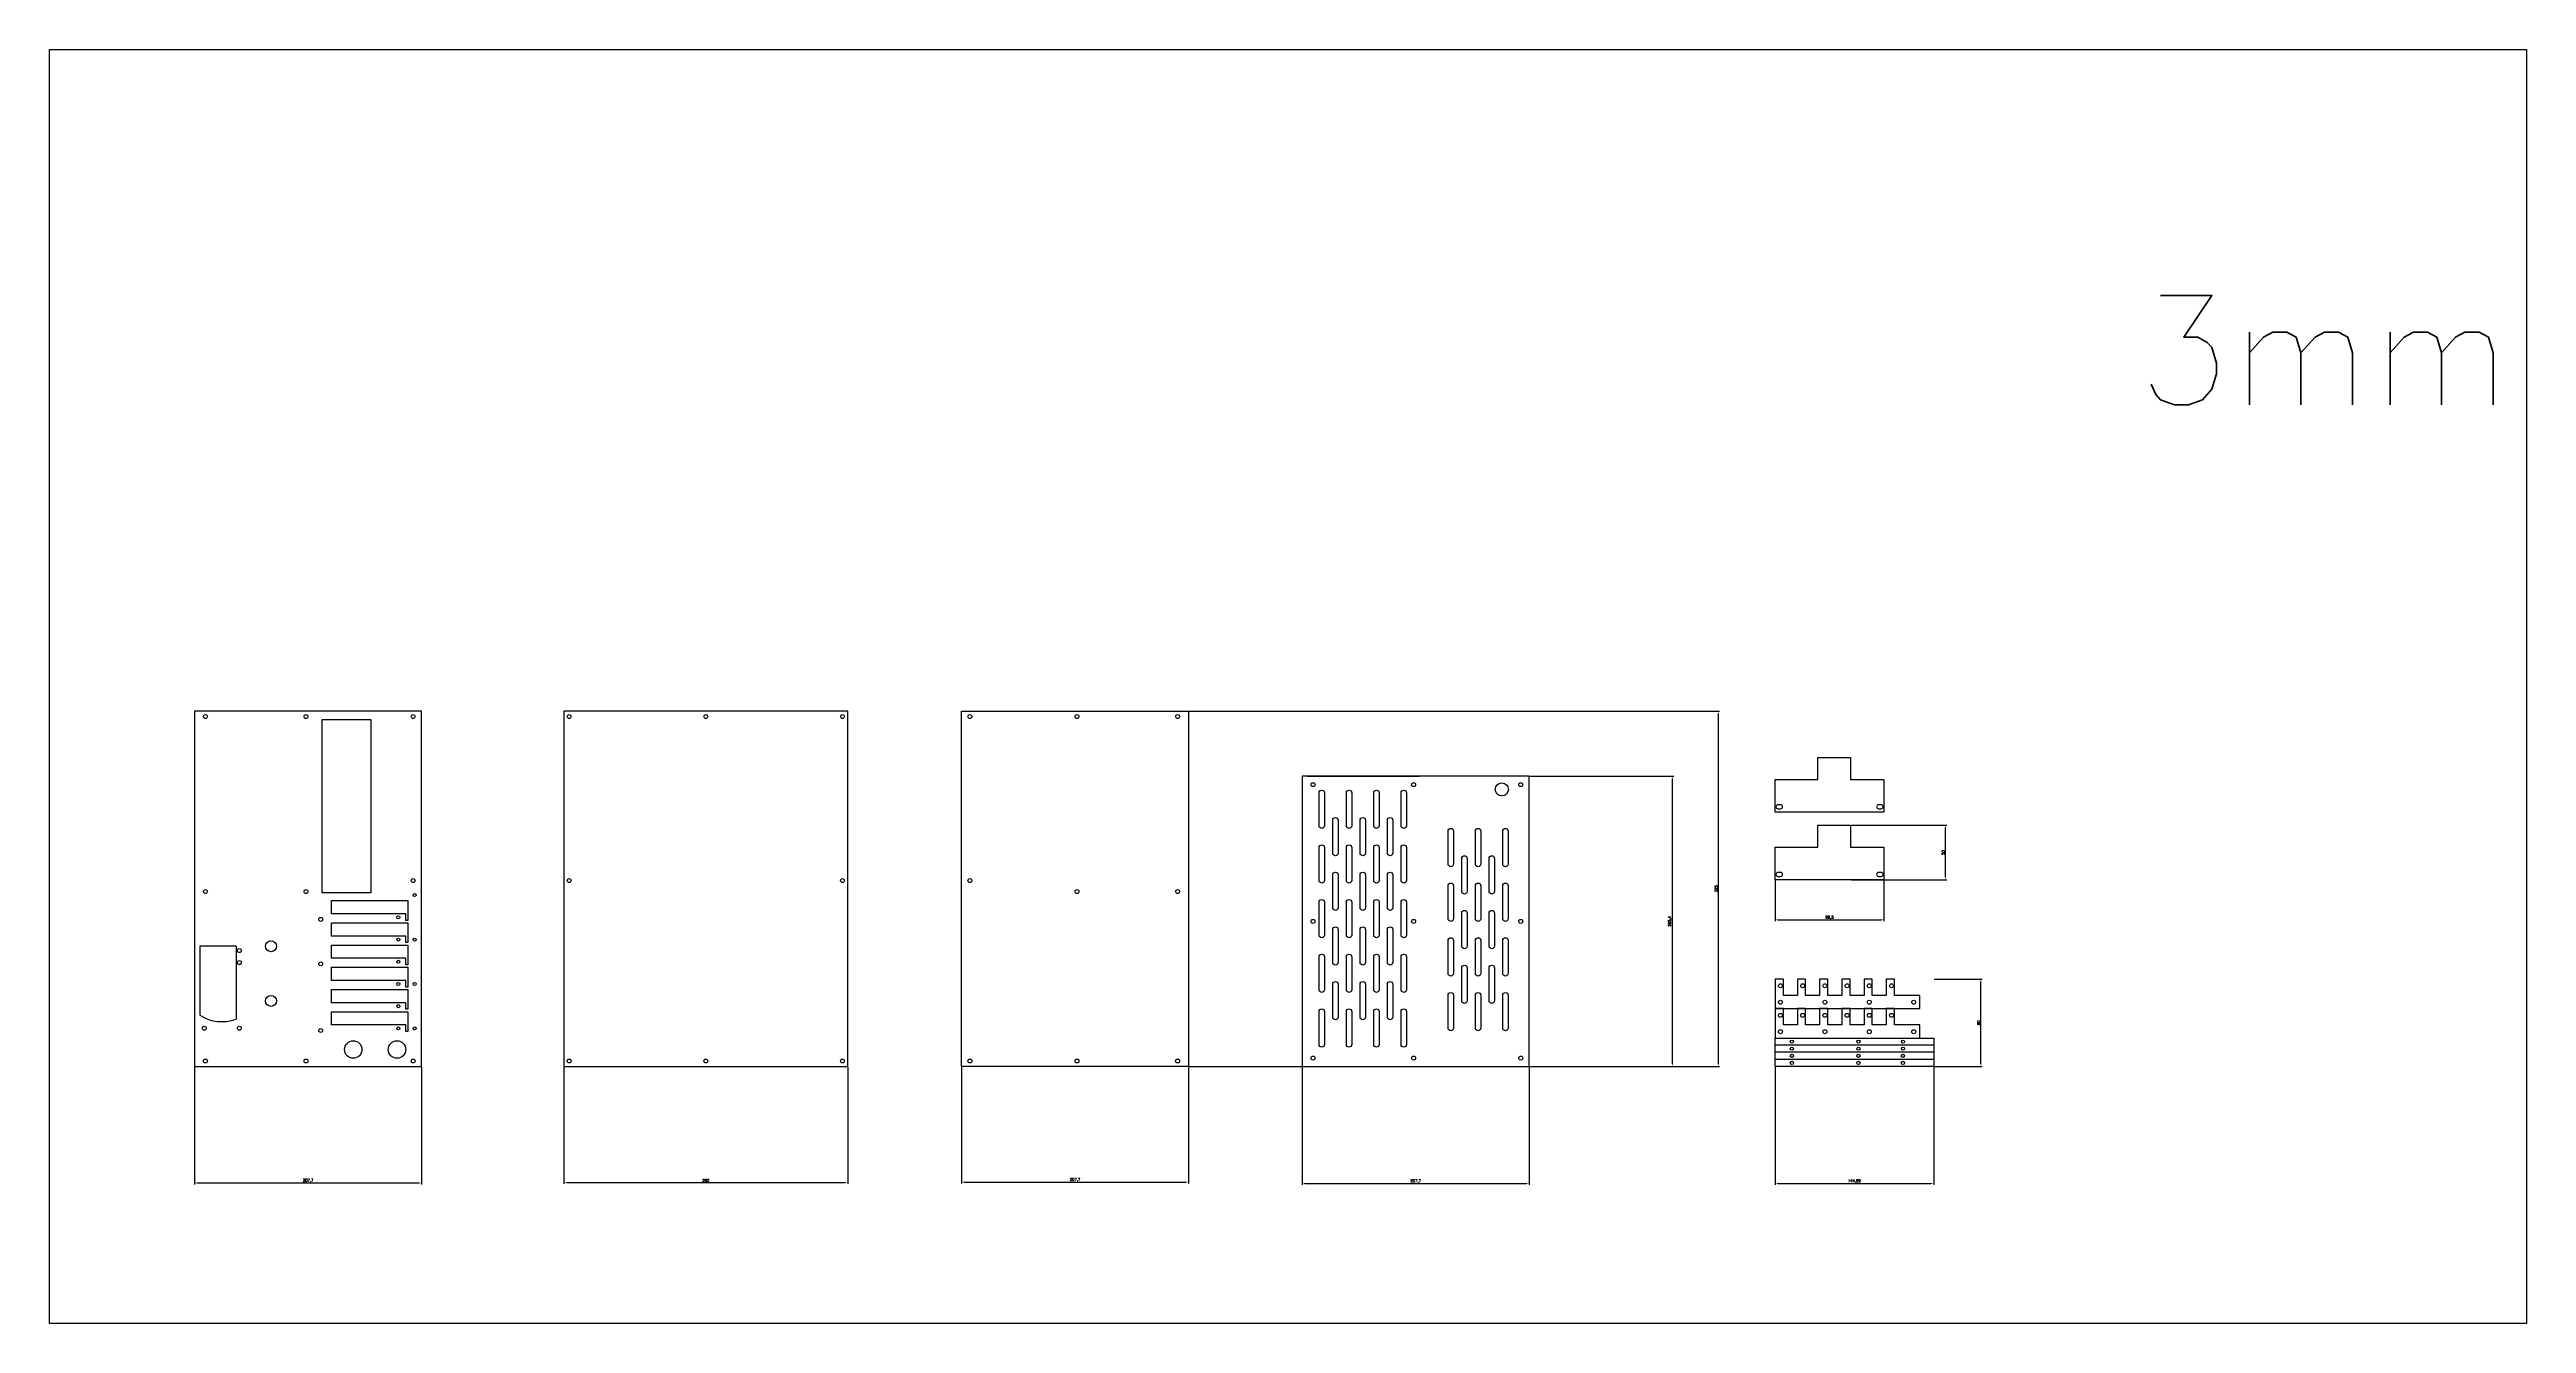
# Model space of a CAD drawing. Header units: millimetres. Extents: x -451 to 3969, y -235 to 930.
# Drawn here: x 1703 to 3969, y -235 to 930 of the extents above; entities that cross this region are included whole.
import ezdxf

# ---------------------------------------------------------------- set-up
doc = ezdxf.new("R2010")
doc.units = ezdxf.units.MM
for name, color, linetype in [('主板IO', 4, 'Continuous'), ('主板托开孔', 7, 'Continuous'), ('扩展卡开孔', 212, 'Continuous')]:
    doc.layers.add(name, color=color, linetype=linetype)
doc.styles.get("Standard").update_dxf_attribs({"font": 'txt', "bigfont": 'gbcbig.shx'})
doc.dimstyles.new('ISO-25', dxfattribs={"dimtxt": 2.5, "dimasz": 2.5, "dimexe": 1.25, "dimexo": 0.625, "dimtad": 1, "dimtxsty": 'Standard', "dimcen": 2.5, "dimadec": 0, "dimazin": 0, "dimtfac": 1, "dimtmove": 0, "dimatfit": 3, "dimfxl": 0, "dimarcsym": 0})

# ---------------------------------------------------------------- blocks, each defined once
blk = doc.blocks.new('*D7')
at = {"color": 0, "lineweight": -2, "transparency": 16777216}
for p, q in [((1835.9, -0.6), (1835.9, -107.8)), ((2043.6, -0.6), (2043.6, -107.8)), ((1838.4, -106.5), (2041.1, -106.5))]:
    blk.add_line(p, q, dxfattribs=at)
at = {"color": 0, "transparency": 16777216}
for points in [[(1838.4, -106.1), (1838.4, -107), (1835.9, -106.5)], [(2041.1, -106.1), (2041.1, -107), (2043.6, -106.5)]]:
    blk.add_solid(points, dxfattribs=at)
at = {"layer": 'Defpoints', "color": 0, "transparency": 16777216}
for p in [(1835.9, 0), (2043.6, 0), (2043.6, -106.5)]:
    blk.add_point(p, dxfattribs=at)
at = {"color": 0, "transparency": 16777216, "insert": (1939.8, -104.5), "char_height": 2.5, "attachment_point": 5}
blk.add_mtext('207,7', dxfattribs=at)
blk = doc.blocks.new('*D8')
at = {"color": 0, "lineweight": -2, "transparency": 16777216}
for p, q in [((2173.6, -0.6), (2173.6, -107.4)), ((2433.6, -0.6), (2433.6, -107.4)), ((2176.1, -106.1), (2431.1, -106.1))]:
    blk.add_line(p, q, dxfattribs=at)
at = {"color": 0, "transparency": 16777216}
for points in [[(2176.1, -105.7), (2176.1, -106.5), (2173.6, -106.1)], [(2431.1, -105.7), (2431.1, -106.5), (2433.6, -106.1)]]:
    blk.add_solid(points, dxfattribs=at)
at = {"layer": 'Defpoints', "color": 0, "transparency": 16777216}
for p in [(2173.6, 0), (2433.6, 0), (2433.6, -106.1)]:
    blk.add_point(p, dxfattribs=at)
at = {"color": 0, "transparency": 16777216, "insert": (2303.6, -104.2), "char_height": 2.5, "attachment_point": 5}
blk.add_mtext('260', dxfattribs=at)
blk = doc.blocks.new('*D9')
at = {"color": 0, "lineweight": -2, "transparency": 16777216}
for p, q in [((2537.5, -0.6), (2537.5, -107)), ((2745.2, -0.6), (2745.2, -107)), ((2540, -105.7), (2742.7, -105.7))]:
    blk.add_line(p, q, dxfattribs=at)
at = {"color": 0, "transparency": 16777216}
for points in [[(2540, -105.3), (2540, -106.1), (2537.5, -105.7)], [(2742.7, -105.3), (2742.7, -106.1), (2745.2, -105.7)]]:
    blk.add_solid(points, dxfattribs=at)
at = {"layer": 'Defpoints', "color": 0, "transparency": 16777216}
for p in [(2537.5, 0), (2745.2, 0), (2745.2, -105.7)]:
    blk.add_point(p, dxfattribs=at)
at = {"color": 0, "transparency": 16777216, "insert": (2641.3, -103.6), "char_height": 2.5, "attachment_point": 5}
blk.add_mtext('207,7', dxfattribs=at)
blk = doc.blocks.new('*D10')
at = {"color": 0, "lineweight": -2, "transparency": 16777216}
for p, q in [((2849, -0.6), (2849, -108.2)), ((3056.7, -0.6), (3056.7, -108.2)), ((2851.5, -107), (3054.2, -107))]:
    blk.add_line(p, q, dxfattribs=at)
at = {"color": 0, "transparency": 16777216}
for points in [[(2851.5, -106.5), (2851.5, -107.4), (2849, -107)], [(3054.2, -106.5), (3054.2, -107.4), (3056.7, -107)]]:
    blk.add_solid(points, dxfattribs=at)
at = {"layer": 'Defpoints', "color": 0, "transparency": 16777216}
for p in [(2849, 0), (3056.7, 0), (3056.7, -107)]:
    blk.add_point(p, dxfattribs=at)
at = {"color": 0, "transparency": 16777216, "insert": (2952.9, -104.9), "char_height": 2.5, "attachment_point": 5}
blk.add_mtext('207,7', dxfattribs=at)
blk = doc.blocks.new('*D11')
at = {"color": 0, "lineweight": -2, "transparency": 16777216}
for p, q in [((3281.7, -0.6), (3281.7, -108.2)), ((3426.7, -0.6), (3426.7, -108.2)), ((3284.2, -107), (3424.2, -107))]:
    blk.add_line(p, q, dxfattribs=at)
at = {"color": 0, "transparency": 16777216}
for points in [[(3284.2, -106.5), (3284.2, -107.4), (3281.7, -107)], [(3424.2, -106.5), (3424.2, -107.4), (3426.7, -107)]]:
    blk.add_solid(points, dxfattribs=at)
at = {"layer": 'Defpoints', "color": 0, "transparency": 16777216}
for p in [(3281.7, 0), (3426.7, 0), (3426.7, -107)]:
    blk.add_point(p, dxfattribs=at)
at = {"color": 0, "transparency": 16777216, "insert": (3354.2, -104.9), "char_height": 2.5, "attachment_point": 5}
blk.add_mtext('144,99', dxfattribs=at)
blk = doc.blocks.new('*D12')
at = {"color": 0, "lineweight": -2, "transparency": 16777216}
for p, q in [((2745.8, 325), (3230.9, 325)), ((3229.6, 322.5), (3229.6, 2.5)), ((2745.8, 0), (3230.9, 0))]:
    blk.add_line(p, q, dxfattribs=at)
at = {"color": 0, "transparency": 16777216}
for points in [[(3229.2, 322.5), (3230, 322.5), (3229.6, 325)], [(3229.2, 2.5), (3230, 2.5), (3229.6, 0)]]:
    blk.add_solid(points, dxfattribs=at)
at = {"layer": 'Defpoints', "color": 0, "transparency": 16777216}
for p in [(2745.2, 325), (2745.2, 0), (3229.6, 0)]:
    blk.add_point(p, dxfattribs=at)
at = {"color": 0, "transparency": 16777216, "insert": (3227.7, 162.5), "char_height": 2.5, "attachment_point": 5, "rotation": 90}
blk.add_mtext('325', dxfattribs=at)
blk = doc.blocks.new('*D13')
at = {"color": 0, "lineweight": -2, "transparency": 16777216}
for p, q in [((3057.3, 265.4), (3188.9, 265.4)), ((3187.6, 262.9), (3187.6, 2.5)), ((3057.3, 0), (3188.9, 0))]:
    blk.add_line(p, q, dxfattribs=at)
at = {"color": 0, "transparency": 16777216}
for points in [[(3187.2, 262.9), (3188, 262.9), (3187.6, 265.4)], [(3187.2, 2.5), (3188, 2.5), (3187.6, 0)]]:
    blk.add_solid(points, dxfattribs=at)
at = {"layer": 'Defpoints', "color": 0, "transparency": 16777216}
for p in [(3056.7, 265.4), (3056.7, 0), (3187.6, 0)]:
    blk.add_point(p, dxfattribs=at)
at = {"color": 0, "transparency": 16777216, "insert": (3185.5, 132.7), "char_height": 2.5, "attachment_point": 5, "rotation": 90}
blk.add_mtext('265,4', dxfattribs=at)
blk = doc.blocks.new('*D14')
at = {"color": 0, "lineweight": -2, "transparency": 16777216}
for p, q in [((3427.3, 80), (3471.1, 80)), ((3469.9, 2.5), (3469.9, 77.5)), ((3427.3, 0), (3471.1, 0))]:
    blk.add_line(p, q, dxfattribs=at)
at = {"color": 0, "transparency": 16777216}
for points in [[(3469.4, 77.5), (3470.3, 77.5), (3469.9, 80)], [(3469.4, 2.5), (3470.3, 2.5), (3469.9, 0)]]:
    blk.add_solid(points, dxfattribs=at)
at = {"layer": 'Defpoints', "color": 0, "transparency": 16777216}
for p in [(3426.7, 80), (3469.9, 80), (3426.7, 0)]:
    blk.add_point(p, dxfattribs=at)
at = {"color": 0, "transparency": 16777216, "insert": (3468, 40), "char_height": 2.5, "attachment_point": 5, "rotation": 90}
blk.add_mtext('80', dxfattribs=at)
blk = doc.blocks.new('*D15')
at = {"color": 0, "lineweight": -2, "transparency": 16777216}
for p, q in [((3281.7, 170), (3281.7, 132.9)), ((3381.2, 170), (3381.2, 132.9)), ((3284.2, 134.1), (3378.7, 134.1))]:
    blk.add_line(p, q, dxfattribs=at)
at = {"color": 0, "transparency": 16777216}
for points in [[(3284.2, 134.6), (3284.2, 133.7), (3281.7, 134.1)], [(3378.7, 134.6), (3378.7, 133.7), (3381.2, 134.1)]]:
    blk.add_solid(points, dxfattribs=at)
at = {"layer": 'Defpoints', "color": 0, "transparency": 16777216}
for p in [(3281.7, 170.6), (3381.2, 170.6), (3381.2, 134.1)]:
    blk.add_point(p, dxfattribs=at)
at = {"color": 0, "transparency": 16777216, "insert": (3331.5, 136.2), "char_height": 2.5, "attachment_point": 5}
blk.add_mtext('99,5', dxfattribs=at)
blk = doc.blocks.new('*D16')
at = {"color": 0, "lineweight": -2, "transparency": 16777216}
for p, q in [((3351.4, 220.6), (3438.6, 220.6)), ((3437.3, 218.1), (3437.3, 173.1)), ((3351.4, 170.6), (3438.6, 170.6))]:
    blk.add_line(p, q, dxfattribs=at)
at = {"color": 0, "transparency": 16777216}
for points in [[(3436.9, 218.1), (3437.7, 218.1), (3437.3, 220.6)], [(3436.9, 173.1), (3437.7, 173.1), (3437.3, 170.6)]]:
    blk.add_solid(points, dxfattribs=at)
at = {"layer": 'Defpoints', "color": 0, "transparency": 16777216}
for p in [(3350.7, 220.6), (3350.7, 170.6), (3437.3, 170.6)]:
    blk.add_point(p, dxfattribs=at)
at = {"color": 0, "transparency": 16777216, "insert": (3435.4, 195.6), "char_height": 2.5, "attachment_point": 5, "rotation": 90}
blk.add_mtext('50', dxfattribs=at)

msp = doc.modelspace()

# ---------------------------------------------------------------- linework, layer by layer
for p, q in [((2854.018, 265.4), (2956.018, 265.4)), ((1873.918, 110), (1840.918, 110)), ((1840.918, 110), (1840.918, 46.871)), ((1873.918, 110), (1873.918, 43.359)), ((3281.727, 19.5), (3281.727, 26)), ((3414.142, 25.995), (3426.717, 25.995)), ((3426.717, 26), (3426.717, 19.5)), ((3426.717, 19.5), (3281.727, 19.5)), ((3281.727, 13), (3281.727, 19.5)), ((3426.717, 13), (3281.727, 13)), ((3281.727, 6.5), (3281.727, 13)), ((3426.717, 6.5), (3281.727, 6.5)), ((3281.727, 0), (3281.727, 6.5)), ((3426.717, 0), (3281.727, 0)), ((3426.717, 19.5), (3426.717, 13)), ((3426.717, 13), (3426.717, 0))]:
    msp.add_line(p, q)
for points in [[(1703.334, 929.936), (3968.907, 929.936), (3968.907, -234.97), (1703.334, -234.97)], [(2173.618, 0), (2433.618, 0), (2433.618, 325), (2173.618, 325)], [(3320.727, 262.47), (3320.727, 282.47), (3350.727, 282.47), (3350.727, 262.47), (3381.227, 262.47), (3381.227, 232.47), (3281.727, 232.47), (3281.727, 262.47)], [(3320.727, 200.645), (3320.727, 220.645), (3350.727, 220.645), (3350.727, 200.645), (3381.227, 200.645), (3381.227, 170.645), (3281.727, 170.645), (3281.727, 200.645)]]:
    msp.add_lwpolyline(points, close=True)
for points in [[(2869.518, 250.2), (2869.518, 220.2, -1), (2864.518, 220.2), (2864.518, 250.2, -1)], [(2894.518, 250.2), (2894.518, 220.2, -1), (2889.518, 220.2), (2889.518, 250.2, -1)], [(2919.518, 250.2), (2919.518, 220.2, -1), (2914.518, 220.2), (2914.518, 250.2, -1)], [(2944.518, 250.2), (2944.518, 220.2, -1), (2939.518, 220.2), (2939.518, 250.2, -1)], [(2882.018, 225.2), (2882.018, 195.2, -1), (2877.018, 195.2), (2877.018, 225.2, -1)], [(2907.018, 225.2), (2907.018, 195.2, -1), (2902.018, 195.2), (2902.018, 225.2, -1)], [(2932.018, 225.2), (2932.018, 195.2, -1), (2927.018, 195.2), (2927.018, 225.2, -1)], [(2987.518, 215.2), (2987.518, 185.2, -1), (2982.518, 185.2), (2982.518, 215.2, -1)], [(3012.518, 215.2), (3012.518, 185.2, -1), (3007.518, 185.2), (3007.518, 215.2, -1)], [(3037.518, 215.2), (3037.518, 185.2, -1), (3032.518, 185.2), (3032.518, 215.2, -1)], [(2869.518, 200.2), (2869.518, 170.2, -1), (2864.518, 170.2), (2864.518, 200.2, -1)], [(2894.518, 200.2), (2894.518, 170.2, -1), (2889.518, 170.2), (2889.518, 200.2, -1)], [(2919.518, 200.2), (2919.518, 170.2, -1), (2914.518, 170.2), (2914.518, 200.2, -1)], [(2944.518, 200.2), (2944.518, 170.2, -1), (2939.518, 170.2), (2939.518, 200.2, -1)], [(3000.018, 190.2), (3000.018, 160.2, -1), (2995.018, 160.2), (2995.018, 190.2, -1)], [(3025.018, 190.2), (3025.018, 160.2, -1), (3020.018, 160.2), (3020.018, 190.2, -1)], [(2882.018, 175.2), (2882.018, 145.2, -1), (2877.018, 145.2), (2877.018, 175.2, -1)], [(2907.018, 175.2), (2907.018, 145.2, -1), (2902.018, 145.2), (2902.018, 175.2, -1)], [(2932.018, 175.2), (2932.018, 145.2, -1), (2927.018, 145.2), (2927.018, 175.2, -1)], [(2987.518, 165.2), (2987.518, 135.2, -1), (2982.518, 135.2), (2982.518, 165.2, -1)], [(3012.518, 165.2), (3012.518, 135.2, -1), (3007.518, 135.2), (3007.518, 165.2, -1)], [(3037.518, 165.2), (3037.518, 135.2, -1), (3032.518, 135.2), (3032.518, 165.2, -1)], [(2869.518, 150.2), (2869.518, 120.2, -1), (2864.518, 120.2), (2864.518, 150.2, -1)], [(2894.518, 150.2), (2894.518, 120.2, -1), (2889.518, 120.2), (2889.518, 150.2, -1)], [(2919.518, 150.2), (2919.518, 120.2, -1), (2914.518, 120.2), (2914.518, 150.2, -1)], [(2944.518, 150.2), (2944.518, 120.2, -1), (2939.518, 120.2), (2939.518, 150.2, -1)], [(3000.018, 140.2), (3000.018, 110.2, -1), (2995.018, 110.2), (2995.018, 140.2, -1)], [(3025.018, 140.2), (3025.018, 110.2, -1), (3020.018, 110.2), (3020.018, 140.2, -1)], [(2882.018, 125.2), (2882.018, 95.2, -1), (2877.018, 95.2), (2877.018, 125.2, -1)], [(2907.018, 125.2), (2907.018, 95.2, -1), (2902.018, 95.2), (2902.018, 125.2, -1)], [(2932.018, 125.2), (2932.018, 95.2, -1), (2927.018, 95.2), (2927.018, 125.2, -1)], [(2987.518, 115.2), (2987.518, 85.2, -1), (2982.518, 85.2), (2982.518, 115.2, -1)], [(3012.518, 115.2), (3012.518, 85.2, -1), (3007.518, 85.2), (3007.518, 115.2, -1)], [(3037.518, 115.2), (3037.518, 85.2, -1), (3032.518, 85.2), (3032.518, 115.2, -1)], [(2869.518, 100.2), (2869.518, 70.2, -1), (2864.518, 70.2), (2864.518, 100.2, -1)], [(2894.518, 100.2), (2894.518, 70.2, -1), (2889.518, 70.2), (2889.518, 100.2, -1)], [(2919.518, 100.2), (2919.518, 70.2, -1), (2914.518, 70.2), (2914.518, 100.2, -1)], [(2944.518, 100.2), (2944.518, 70.2, -1), (2939.518, 70.2), (2939.518, 100.2, -1)], [(3000.018, 90.2), (3000.018, 60.2, -1), (2995.018, 60.2), (2995.018, 90.2, -1)], [(3025.018, 90.2), (3025.018, 60.2, -1), (3020.018, 60.2), (3020.018, 90.2, -1)], [(2882.018, 75.2), (2882.018, 45.2, -1), (2877.018, 45.2), (2877.018, 75.2, -1)], [(2907.018, 75.2), (2907.018, 45.2, -1), (2902.018, 45.2), (2902.018, 75.2, -1)], [(2932.018, 75.2), (2932.018, 45.2, -1), (2927.018, 45.2), (2927.018, 75.2, -1)], [(2869.518, 50.2), (2869.518, 20.2, -1), (2864.518, 20.2), (2864.518, 50.2, -1)], [(2894.518, 50.2), (2894.518, 20.2, -1), (2889.518, 20.2), (2889.518, 50.2, -1)], [(2919.518, 50.2), (2919.518, 20.2, -1), (2914.518, 20.2), (2914.518, 50.2, -1)], [(2944.518, 50.2), (2944.518, 20.2, -1), (2939.518, 20.2), (2939.518, 50.2, -1)], [(2987.518, 65.2), (2987.518, 35.2, -1), (2982.518, 35.2), (2982.518, 65.2, -1)], [(3012.518, 65.2), (3012.518, 35.2, -1), (3007.518, 35.2), (3007.518, 65.2, -1)], [(3037.518, 65.2), (3037.518, 35.2, -1), (3032.518, 35.2), (3032.518, 65.2, -1)]]:
    msp.add_lwpolyline(points, format="xyb", close=True)
for points in [[(3281.717, 64.995), (3281.722, 52.995), (3414.137, 52.995), (3414.137, 64.995), (3414.137, 64.995), (3403.637, 64.995), (3403.637, 64.995), (3390.817, 64.995), (3390.817, 79.995), (3383.317, 79.995), (3383.317, 64.995), (3370.497, 64.995), (3370.497, 79.995), (3362.997, 79.995), (3362.997, 64.995), (3350.177, 64.995), (3350.177, 79.995), (3342.677, 79.995), (3342.677, 64.995), (3329.857, 64.995), (3329.857, 79.995), (3322.357, 79.995), (3322.357, 64.995), (3309.537, 64.995), (3309.537, 79.995), (3302.037, 79.995), (3302.037, 64.995), (3289.217, 64.995), (3289.217, 79.995), (3281.717, 79.995), (3281.717, 64.995), (3281.717, 64.995)], [(3281.722, 37.995), (3281.727, 25.995), (3414.142, 25.995), (3414.142, 37.995), (3414.142, 37.995), (3403.642, 37.995), (3403.642, 37.995), (3390.822, 37.995), (3390.822, 52.995), (3383.322, 52.995), (3383.322, 37.995), (3370.502, 37.995), (3370.502, 52.995), (3363.002, 52.995), (3363.002, 37.995), (3350.182, 37.995), (3350.182, 52.995), (3342.682, 52.995), (3342.682, 37.995), (3329.862, 37.995), (3329.862, 52.995), (3322.362, 52.995), (3322.362, 37.995), (3309.542, 37.995), (3309.542, 52.995), (3302.042, 52.995), (3302.042, 37.995), (3289.222, 37.995), (3289.222, 52.995), (3281.722, 52.995), (3281.722, 37.995), (3281.722, 37.995)]]:
    msp.add_lwpolyline(points)
for centre, radius in [((3031.718, 253.4), 6), ((1951.418, 134.52), 1.8), ((2022.298, 136.42), 1.4), ((2037.298, 156.74), 1.4), ((1905.918, 110), 5), ((2022.298, 116.1), 1.4), ((2037.298, 116.1), 1.4), ((1876.918, 106), 1.8), ((1876.918, 95), 1.8), ((1951.418, 93.88), 1.8), ((2022.298, 95.78), 1.4), ((2022.298, 75.46), 1.4), ((2037.298, 75.46), 1.4), ((3286.542, 73.805), 1.8), ((3306.862, 73.805), 1.8), ((3327.182, 73.805), 1.8), ((3347.502, 73.805), 1.8), ((3367.822, 73.805), 1.8), ((3388.142, 73.805), 1.8), ((1905.918, 60), 5), ((2022.298, 55.14), 1.4), ((3286.542, 58.805), 1.8), ((3286.547, 46.805), 1.8), ((3306.867, 46.805), 1.8), ((3327.182, 58.805), 1.8), ((3327.187, 46.805), 1.8), ((3347.507, 46.805), 1.8), ((3367.822, 58.805), 1.8), ((3367.827, 46.805), 1.8), ((3388.147, 46.805), 1.8), ((3408.462, 58.805), 1.8), ((1844.918, 35), 1.8), ((1876.918, 35), 1.8), ((1951.418, 32.92), 1.8), ((1981.118, 15.5), 8), ((2021.118, 15.5), 8), ((2022.298, 34.82), 1.4), ((2037.298, 34.82), 1.4), ((3286.547, 31.805), 1.8), ((3296.972, 22.75), 1.4), ((3327.187, 31.805), 1.8), ((3357.932, 22.75), 1.4), ((3367.827, 31.805), 1.8), ((3398.572, 22.75), 1.4), ((3408.467, 31.805), 1.8), ((3296.972, 9.75), 1.5), ((3296.972, 3.25), 1.5), ((3296.972, 16.25), 1.4), ((3357.932, 9.75), 1.5), ((3357.932, 3.25), 1.5), ((3357.932, 16.25), 1.4), ((3398.572, 9.75), 1.5), ((3398.572, 3.25), 1.5), ((3398.572, 16.25), 1.4)]:
    msp.add_circle(centre, radius)
msp.add_arc((1860.918, 78), 37, 237.279557, 290.569992)
at = {"layer": '主板IO'}
msp.add_lwpolyline([(1952.678, 158.69), (1952.678, 317.44), (1997.128, 317.44), (1997.128, 158.69)], close=True, dxfattribs=at)
at = {"layer": '主板托开孔'}
for points in [[(1835.918, 0), (2043.618, 0), (2043.618, 325), (1835.918, 325)], [(2745.168, 0), (2537.468, 0), (2537.468, 325), (2745.168, 325)], [(2849.018, 265.4), (2849.018, 0), (3056.718, 0), (3056.718, 265.4)]]:
    msp.add_lwpolyline(points, close=True, dxfattribs=at)
for points in [[(3284.227, 235.67), (3286.727, 235.67, 1), (3286.727, 239.27), (3284.227, 239.27, 1)], [(3376.227, 235.67), (3378.727, 235.67, 1), (3378.727, 239.27), (3376.227, 239.27, 1)], [(3284.227, 173.845), (3286.727, 173.845, 1), (3286.727, 177.445), (3284.227, 177.445, 1)], [(3376.227, 173.845), (3378.727, 173.845, 1), (3378.727, 177.445), (3376.227, 177.445, 1)]]:
    msp.add_lwpolyline(points, format="xyb", close=True, dxfattribs=at)
for centre in [(1845.918, 320), (1937.918, 320), (2035.918, 320), (2178.618, 320), (2303.618, 320), (2428.618, 320), (2545.168, 320), (2643.168, 320), (2735.168, 320), (2859.018, 257.7), (2951.018, 257.7), (3049.018, 257.7), (1845.918, 160), (1937.918, 160), (2035.918, 170), (2178.618, 170), (2428.618, 170), (2545.168, 170), (2643.168, 160), (2735.168, 160), (2859.018, 132.7), (2951.018, 132.7), (3049.018, 132.7), (1845.918, 5), (1937.918, 5), (2035.918, 5), (2178.618, 5), (2303.618, 5), (2428.618, 5), (2545.168, 5), (2643.168, 5), (2735.168, 5), (2859.018, 7.7), (2951.018, 7.7), (3049.018, 7.7)]:
    msp.add_circle(centre, 1.8, dxfattribs=at)
at = {"layer": '扩展卡开孔'}
for points in [[(2031.108, 151.665), (2031.108, 139.595), (2031.108, 133.595), (2029.108, 133.595), (2029.108, 139.595), (1961.108, 139.595), (1961.108, 151.665)], [(2031.108, 131.345), (2031.108, 119.275), (2031.108, 113.275), (2029.108, 113.275), (2029.108, 119.275), (1961.108, 119.275), (1961.108, 131.345)], [(2031.108, 111.025), (2031.108, 98.955), (2031.108, 92.955), (2029.108, 92.955), (2029.108, 98.955), (1961.108, 98.955), (1961.108, 111.025)], [(2031.108, 90.705), (2031.108, 78.635), (2031.108, 72.635), (2029.108, 72.635), (2029.108, 78.635), (1961.108, 78.635), (1961.108, 90.705)], [(2031.108, 70.385), (2031.108, 58.315), (2031.108, 52.315), (2029.108, 52.315), (2029.108, 58.315), (1961.108, 58.315), (1961.108, 70.385)], [(2031.108, 50.065), (2031.108, 37.995), (2031.108, 31.995), (2029.108, 31.995), (2029.108, 37.995), (1961.108, 37.995), (1961.108, 50.065)]]:
    msp.add_lwpolyline(points, close=True, dxfattribs=at)

# ---------------------------------------------------------------- texts
at = {"insert": (3612.677, 704.956), "char_height": 100, "attachment_point": 1}
msp.add_mtext_dynamic_manual_height_columns('3mm', width=293.15964, gutter_width=12.5, heights=[0], dxfattribs=at)

# ---------------------------------------------------------------- dimensions: what is measured, and where the dimension line sits
for p1, p2, distance, picture, middle in [((2745.168, 325), (2745.168, 0), 484.436, '*D12', (3227.73, 162.5)), ((3056.718, 265.4), (3056.718, 0), 130.89, '*D13', (3185.525, 132.7)), ((3350.727, 220.645), (3350.727, 170.645), 86.589, '*D16', (3435.442, 195.645)), ((3281.727, 170.645), (3381.227, 170.645), -36.495, '*D15', (3331.477, 136.233)), ((3426.717, 0), (3426.717, 80), -43.144, '*D14', (3467.986, 40)), ((3281.727, 0), (3426.717, 0), -106.953, '*D11', (3354.222, -104.869))]:
    dim = msp.add_aligned_dim(p1=p1, p2=p2, distance=distance, dimstyle='ISO-25', override={"dimfxl": 1.25})
    dim.commit()
    dim.dimension.update_dxf_attribs({"geometry": picture, "text_midpoint": middle})
for base, p1, p2, picture, middle in [((2043.618, -106.536), (1835.918, 0), (2043.618, 0), '*D7', (1939.768, -104.453)), ((2433.618, -106.119), (2173.618, 0), (2433.618, 0), '*D8', (2303.618, -104.244)), ((2745.168, -105.703), (2537.468, 0), (2745.168, 0), '*D9', (2641.318, -103.619)), ((3056.718, -106.953), (2849.018, 0), (3056.718, 0), '*D10', (2952.868, -104.869))]:
    dim = msp.add_linear_dim(base=base, p1=p1, p2=p2, dimstyle='ISO-25', override={"dimfxl": 1.25})
    dim.commit()
    dim.dimension.update_dxf_attribs({"geometry": picture, "text_midpoint": middle})

doc.saveas('drawing.dxf')
